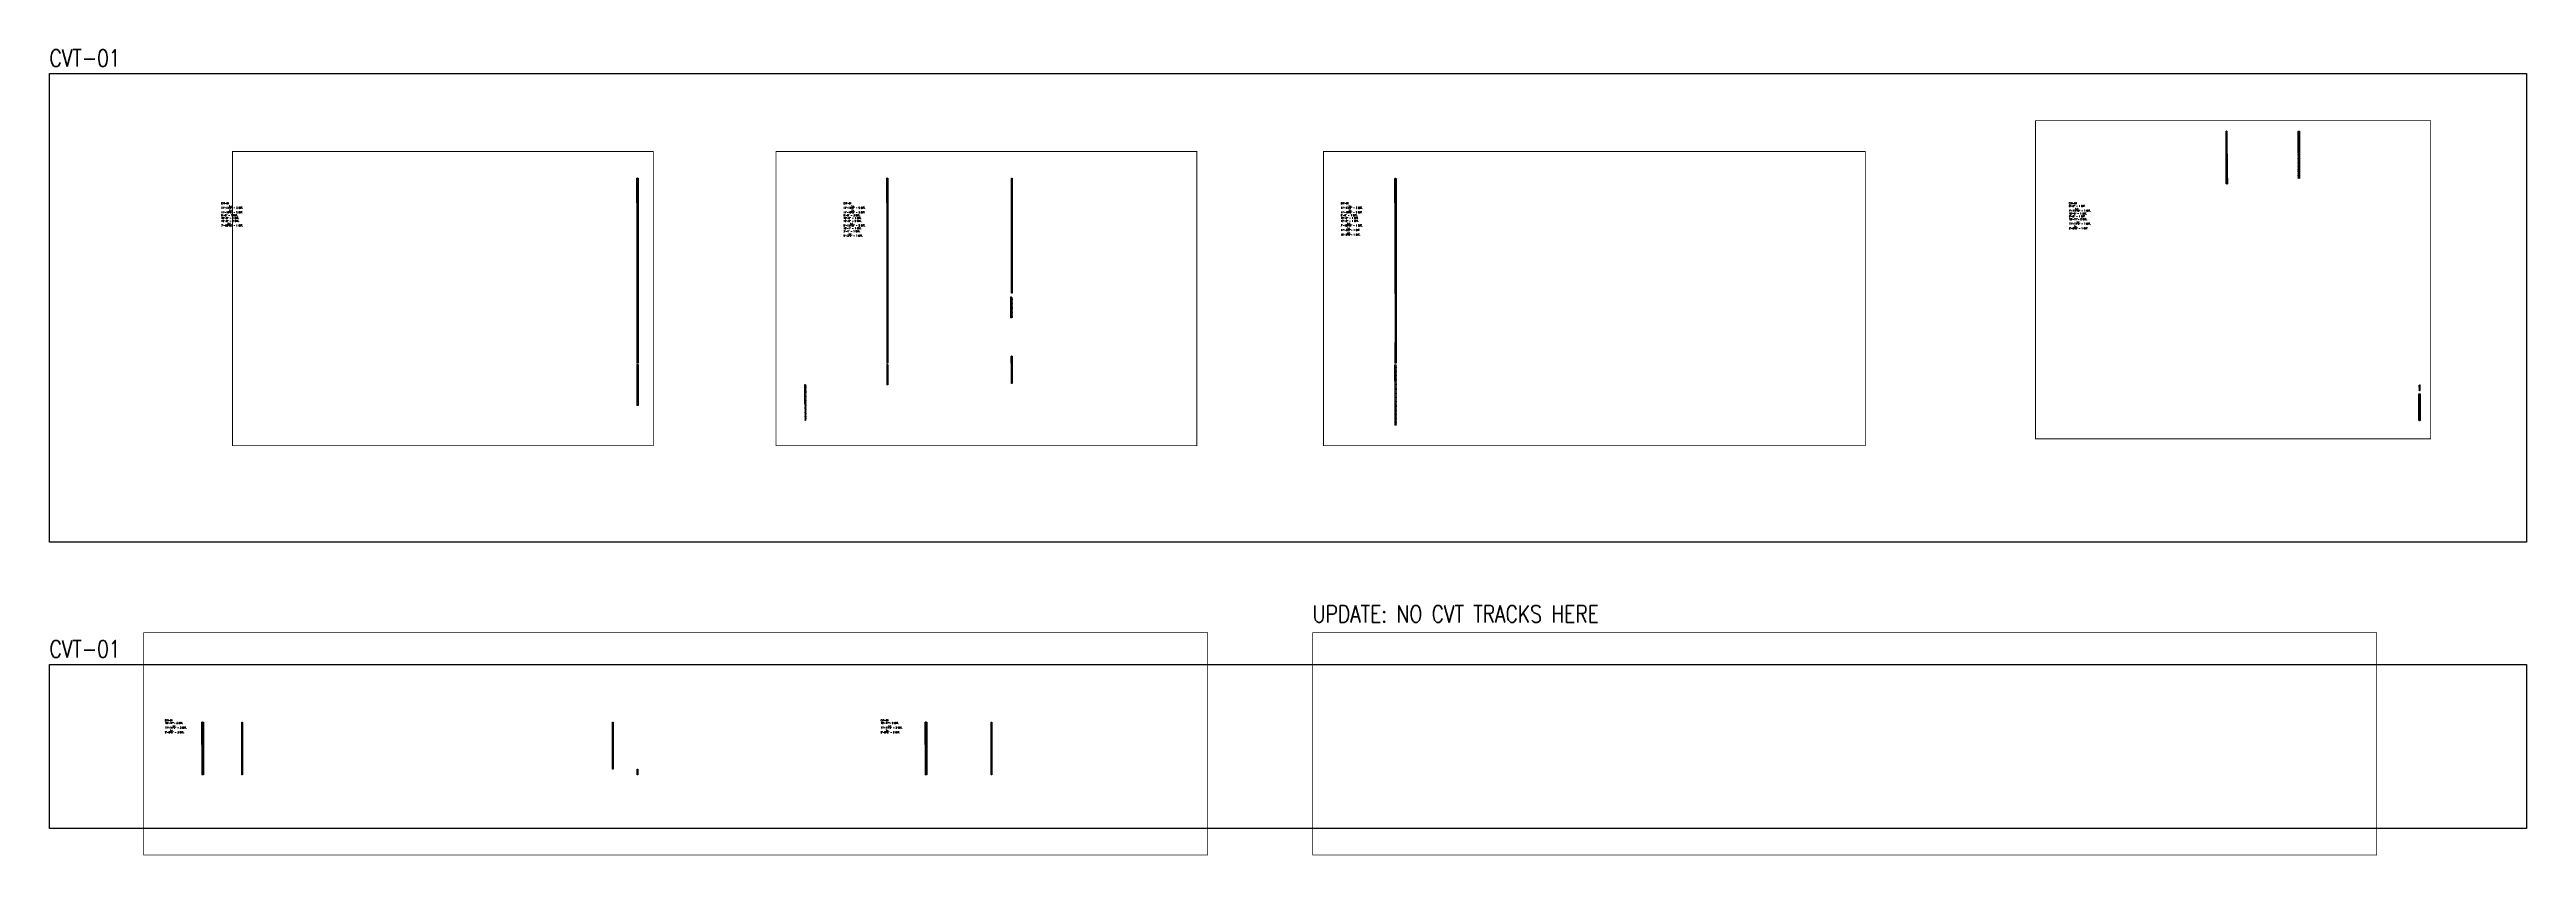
# Model space of a CAD drawing. Header units: inches. Extents: x 0 to 14480, y -2 to 4710.
import ezdxf

# ---------------------------------------------------------------- set-up
doc = ezdxf.new("R2010")
doc.units = ezdxf.units.IN
doc.header["$MEASUREMENT"] = 0
doc.linetypes.add('NBK_Hidden', pattern=[0.125, 0.083333, -0.041667])
doc.layers.add('!Extrusion', color=140, linetype='Continuous', lineweight=25)
doc.layers.add('0 @ 1', color=7, linetype='Continuous')
doc.styles.add('Romans', font='romans.shx', dxfattribs={"width": 0.8})
doc.dimstyles.new('NBK$0', dxfattribs={"dimtxt": 0.0625, "dimasz": 0.046875, "dimexe": 0, "dimexo": 0.03125, "dimgap": 0.03, "dimtad": 3, "dimdec": 4, "dimzin": 3, "dimdsep": 46, "dimlunit": 4, "dimtxsty": 'Romans', "dimblk": 'DOT', "dimblk1": 'DOT', "dimblk2": 'DOT', "dimcen": 0, "dimazin": 2, "dimtfac": 0.8, "dimtdec": 4, "dimtmove": 2, "dimatfit": 2, "dimfxl": 1, "dimtfill": 1, "dimfrac": 1, "dimtolj": 1, "dimtzin": 0, "dimarcsym": 1})

# ---------------------------------------------------------------- blocks, each defined once
blk = doc.blocks.new('_Dot')
at = {"color": 0, "linetype": 'ByBlock', "lineweight": -2}
blk.add_line((-0.5, 0), (-1, 0), dxfattribs=at)
at = {"color": 0, "linetype": 'ByBlock', "const_width": 0.5}
blk.add_lwpolyline([(-0.25, 0, 1), (0.25, 0, 1)], format="xyb", close=True, dxfattribs=at)
blk = doc.blocks.new('*D233')
at = {"layer": '0 @ 1', "color": 0, "lineweight": -2}
for p, q in [((3, 144), (0, 144)), ((0, 144), (0, 0)), ((3, 0), (0, 0))]:
    blk.add_line(p, q, dxfattribs=at)
at = {"layer": 'Defpoints', "color": 0}
for p in [(3, 144), (0, 0), (3, 0)]:
    blk.add_point(p, dxfattribs=at)
at = {"layer": '0 @ 1', "color": 0, "lineweight": -2, "xscale": 0.046875, "yscale": 0.046875, "zscale": 0.046875}
for p, rotation in [((0, 144), 90), ((0, 0), 270)]:
    blk.add_blockref('_Dot', p, dxfattribs=dict(at, rotation=rotation))
at = {"layer": '0 @ 1', "color": 0, "insert": (0, 72), "char_height": 0.0625, "attachment_point": 5, "rotation": 90, "style": 'Romans'}
for s in ['\\A1;12\'-0"', '\\A1;[3658]']:
    blk.add_mtext(s, dxfattribs=at)
blk = doc.blocks.new('*D234')
at = {"layer": '0 @ 1', "color": 0, "lineweight": -2}
for p, q in [((3, 239), (0, 239)), ((0, 239), (0, 145)), ((3, 144), (0, 144))]:
    blk.add_line(p, q, dxfattribs=at)
at = {"layer": 'Defpoints', "color": 0}
for p in [(3, 239), (0, 144), (3, 144)]:
    blk.add_point(p, dxfattribs=at)
at = {"layer": '0 @ 1', "color": 0, "lineweight": -2, "xscale": 0.046875, "yscale": 0.046875, "zscale": 0.046875}
for p, rotation in [((0, 239), 90), ((0, 144), 270)]:
    blk.add_blockref('_Dot', p, dxfattribs=dict(at, rotation=rotation))
at = {"layer": '0 @ 1', "color": 0, "insert": (0, 192), "char_height": 0.0625, "attachment_point": 5, "rotation": 90, "style": 'Romans'}
for s in ['\\A1;7\'-10{\\H0.800000x;\\S5#16;}"', '\\A1;[2396]']:
    blk.add_mtext(s, dxfattribs=at)
blk = doc.blocks.new('*D235')
at = {"layer": '0 @ 1', "color": 0, "lineweight": -2}
for p, q in [((3, 368), (0, 368)), ((0, 368), (0, 248)), ((3, 248), (0, 248))]:
    blk.add_line(p, q, dxfattribs=at)
at = {"layer": 'Defpoints', "color": 0}
for p in [(3, 368), (0, 248), (3, 248)]:
    blk.add_point(p, dxfattribs=at)
at = {"layer": '0 @ 1', "color": 0, "lineweight": -2, "xscale": 0.046875, "yscale": 0.046875, "zscale": 0.046875}
for p, rotation in [((0, 368), 90), ((0, 248), 270)]:
    blk.add_blockref('_Dot', p, dxfattribs=dict(at, rotation=rotation))
at = {"layer": '0 @ 1', "color": 0, "insert": (0, 308), "char_height": 0.0625, "attachment_point": 5, "rotation": 90, "style": 'Romans'}
for s in ['\\A1;10\'-0"', '\\A1;[3048.5]']:
    blk.add_mtext(s, dxfattribs=at)
blk = doc.blocks.new('*D236')
at = {"layer": '0 @ 1', "color": 0, "lineweight": -2}
for p, q in [((3, 752), (0, 752)), ((0, 752), (0, 656)), ((3, 656), (0, 656))]:
    blk.add_line(p, q, dxfattribs=at)
at = {"layer": 'Defpoints', "color": 0}
for p in [(3, 752), (0, 656), (3, 656)]:
    blk.add_point(p, dxfattribs=at)
at = {"layer": '0 @ 1', "color": 0, "lineweight": -2, "xscale": 0.046875, "yscale": 0.046875, "zscale": 0.046875}
for p, rotation in [((0, 752), 90), ((0, 656), 270)]:
    blk.add_blockref('_Dot', p, dxfattribs=dict(at, rotation=rotation))
at = {"layer": '0 @ 1', "color": 0, "insert": (0, 704), "char_height": 0.0625, "attachment_point": 5, "rotation": 90, "style": 'Romans'}
for s in ['\\A1;8\'-0"', '\\A1;[2439]']:
    blk.add_mtext(s, dxfattribs=at)
blk = doc.blocks.new('*D237')
at = {"layer": '0 @ 1', "color": 0, "lineweight": -2}
for p, q in [((3, 896), (0, 896)), ((0, 896), (0, 753)), ((3, 752), (0, 752))]:
    blk.add_line(p, q, dxfattribs=at)
at = {"layer": 'Defpoints', "color": 0}
for p in [(3, 896), (0, 752), (3, 752)]:
    blk.add_point(p, dxfattribs=at)
at = {"layer": '0 @ 1', "color": 0, "lineweight": -2, "xscale": 0.046875, "yscale": 0.046875, "zscale": 0.046875}
for p, rotation in [((0, 896), 90), ((0, 752), 270)]:
    blk.add_blockref('_Dot', p, dxfattribs=dict(at, rotation=rotation))
at = {"layer": '0 @ 1', "color": 0, "insert": (0, 824), "char_height": 0.0625, "attachment_point": 5, "rotation": 90, "style": 'Romans'}
for s in ['\\A1;11\'-11{\\H0.800000x;\\S1#2;}"', '\\A1;[3645]']:
    blk.add_mtext(s, dxfattribs=at)
blk = doc.blocks.new('*D238')
at = {"layer": '0 @ 1', "color": 0, "lineweight": -2}
for p, q in [((3, 1039), (0, 1039)), ((0, 1039), (0, 897)), ((3, 896), (0, 896))]:
    blk.add_line(p, q, dxfattribs=at)
at = {"layer": 'Defpoints', "color": 0}
for p in [(3, 1039), (0, 896), (3, 896)]:
    blk.add_point(p, dxfattribs=at)
at = {"layer": '0 @ 1', "color": 0, "lineweight": -2, "xscale": 0.046875, "yscale": 0.046875, "zscale": 0.046875}
for p, rotation in [((0, 1039), 90), ((0, 896), 270)]:
    blk.add_blockref('_Dot', p, dxfattribs=dict(at, rotation=rotation))
at = {"layer": '0 @ 1', "color": 0, "insert": (0, 968), "char_height": 0.0625, "attachment_point": 5, "rotation": 90, "style": 'Romans'}
for s in ['\\A1;11\'-10{\\H0.800000x;\\S3#8;}"', '\\A1;[3615.5]']:
    blk.add_mtext(s, dxfattribs=at)
blk = doc.blocks.new('*D239')
at = {"layer": '0 @ 1', "color": 0, "lineweight": -2}
for p, q in [((3, 1328), (0, 1328)), ((0, 1185), (0, 1328)), ((3, 1185), (0, 1185))]:
    blk.add_line(p, q, dxfattribs=at)
at = {"layer": 'Defpoints', "color": 0}
for p in [(0, 1328), (3, 1328), (3, 1185)]:
    blk.add_point(p, dxfattribs=at)
at = {"layer": '0 @ 1', "color": 0, "lineweight": -2, "xscale": 0.046875, "yscale": 0.046875, "zscale": 0.046875}
for p, rotation in [((0, 1328), 90), ((0, 1185), 270)]:
    blk.add_blockref('_Dot', p, dxfattribs=dict(at, rotation=rotation))
at = {"layer": '0 @ 1', "color": 0, "insert": (0, 1256), "char_height": 0.0625, "attachment_point": 5, "rotation": 90, "style": 'Romans'}
for s in ['\\A1;11\'-11{\\H0.800000x;\\S1#2;}"', '\\A1;[3645]']:
    blk.add_mtext(s, dxfattribs=at)
blk = doc.blocks.new('*D240')
at = {"layer": '0 @ 1', "color": 0, "lineweight": -2}
for p, q in [((3, 1184), (0, 1184)), ((0, 1184), (0, 1040)), ((3, 1040), (0, 1040))]:
    blk.add_line(p, q, dxfattribs=at)
at = {"layer": 'Defpoints', "color": 0}
for p in [(3, 1184), (0, 1040), (3, 1040)]:
    blk.add_point(p, dxfattribs=at)
at = {"layer": '0 @ 1', "color": 0, "lineweight": -2, "xscale": 0.046875, "yscale": 0.046875, "zscale": 0.046875}
for p, rotation in [((0, 1184), 90), ((0, 1040), 270)]:
    blk.add_blockref('_Dot', p, dxfattribs=dict(at, rotation=rotation))
at = {"layer": '0 @ 1', "color": 0, "insert": (0, 1112), "char_height": 0.0625, "attachment_point": 5, "rotation": 90, "style": 'Romans'}
for s in ['\\A1;12\'-0"', '\\A1;[3658]']:
    blk.add_mtext(s, dxfattribs=at)
blk = doc.blocks.new('*D242')
at = {"layer": '0 @ 1', "color": 0, "lineweight": -2}
for p, q in [((1203, 721), (1197, 721)), ((1197, 721), (1197, 600)), ((1203, 600), (1197, 600))]:
    blk.add_line(p, q, dxfattribs=at)
at = {"layer": 'Defpoints', "color": 0}
for p in [(1197, 600), (1203, 721), (1203, 600)]:
    blk.add_point(p, dxfattribs=at)
at = {"layer": '0 @ 1', "color": 0, "lineweight": -2, "xscale": 0.046875, "yscale": 0.046875, "zscale": 0.046875}
for p, rotation in [((1197, 721), 90), ((1197, 600), 270)]:
    blk.add_blockref('_Dot', p, dxfattribs=dict(at, rotation=rotation))
at = {"layer": '0 @ 1', "color": 0, "insert": (1197, 661), "char_height": 0.0625, "attachment_point": 5, "rotation": 90, "style": 'Romans'}
for s in ['\\A1;10\'-1"', '\\A1;[3073.5]']:
    blk.add_mtext(s, dxfattribs=at)
blk = doc.blocks.new('*D243')
at = {"layer": '0 @ 1', "color": 0, "lineweight": -2}
for p, q in [((476, 327), (473, 327)), ((473, 327), (473, 208)), ((476, 208), (473, 208))]:
    blk.add_line(p, q, dxfattribs=at)
at = {"layer": 'Defpoints', "color": 0}
for p in [(476, 327), (473, 208), (476, 208)]:
    blk.add_point(p, dxfattribs=at)
at = {"layer": '0 @ 1', "color": 0, "lineweight": -2, "xscale": 0.046875, "yscale": 0.046875, "zscale": 0.046875}
for p, rotation in [((473, 327), 90), ((473, 208), 270)]:
    blk.add_blockref('_Dot', p, dxfattribs=dict(at, rotation=rotation))
at = {"layer": '0 @ 1', "color": 0, "insert": (473, 267), "char_height": 0.0625, "attachment_point": 5, "rotation": 90, "style": 'Romans'}
for s in ['\\A1;9\'-11{\\H0.800000x;\\S1#16;}"', '\\A1;[3023.5]']:
    blk.add_mtext(s, dxfattribs=at)
blk = doc.blocks.new('*D244')
at = {"layer": '0 @ 1', "color": 0, "lineweight": -2}
for p, q in [((476, 456), (473, 456)), ((473, 456), (473, 336)), ((476, 336), (473, 336))]:
    blk.add_line(p, q, dxfattribs=at)
at = {"layer": 'Defpoints', "color": 0}
for p in [(476, 456), (473, 336), (476, 336)]:
    blk.add_point(p, dxfattribs=at)
at = {"layer": '0 @ 1', "color": 0, "lineweight": -2, "xscale": 0.046875, "yscale": 0.046875, "zscale": 0.046875}
for p, rotation in [((473, 456), 90), ((473, 336), 270)]:
    blk.add_blockref('_Dot', p, dxfattribs=dict(at, rotation=rotation))
at = {"layer": '0 @ 1', "color": 0, "insert": (473, 396), "char_height": 0.0625, "attachment_point": 5, "rotation": 90, "style": 'Romans'}
for s in ['\\A1;10\'-0"', '\\A1;[3048.5]']:
    blk.add_mtext(s, dxfattribs=at)
blk = doc.blocks.new('*D245')
at = {"layer": '0 @ 1', "color": 0, "lineweight": -2}
for p, q in [((476, 840), (473, 840)), ((473, 840), (473, 744)), ((476, 744), (473, 744))]:
    blk.add_line(p, q, dxfattribs=at)
at = {"layer": 'Defpoints', "color": 0}
for p in [(473, 744), (476, 840), (476, 744)]:
    blk.add_point(p, dxfattribs=at)
at = {"layer": '0 @ 1', "color": 0, "lineweight": -2, "xscale": 0.046875, "yscale": 0.046875, "zscale": 0.046875}
for p, rotation in [((473, 840), 90), ((473, 744), 270)]:
    blk.add_blockref('_Dot', p, dxfattribs=dict(at, rotation=rotation))
at = {"layer": '0 @ 1', "color": 0, "insert": (473, 792), "char_height": 0.0625, "attachment_point": 5, "rotation": 90, "style": 'Romans'}
for s in ['\\A1;8\'-0"', '\\A1;[2439]']:
    blk.add_mtext(s, dxfattribs=at)
blk = doc.blocks.new('*D246')
at = {"layer": '0 @ 1', "color": 0, "lineweight": -2}
for p, q in [((476, 984), (473, 984)), ((473, 984), (473, 841)), ((476, 841), (473, 841))]:
    blk.add_line(p, q, dxfattribs=at)
at = {"layer": 'Defpoints', "color": 0}
for p in [(476, 984), (473, 841), (476, 841)]:
    blk.add_point(p, dxfattribs=at)
at = {"layer": '0 @ 1', "color": 0, "lineweight": -2, "xscale": 0.046875, "yscale": 0.046875, "zscale": 0.046875}
for p, rotation in [((473, 984), 90), ((473, 841), 270)]:
    blk.add_blockref('_Dot', p, dxfattribs=dict(at, rotation=rotation))
at = {"layer": '0 @ 1', "color": 0, "insert": (473, 912), "char_height": 0.0625, "attachment_point": 5, "rotation": 90, "style": 'Romans'}
for s in ['\\A1;11\'-11{\\H0.800000x;\\S1#2;}"', '\\A1;[3645]']:
    blk.add_mtext(s, dxfattribs=at)
blk = doc.blocks.new('*D247')
at = {"layer": '0 @ 1', "color": 0, "lineweight": -2}
for p, q in [((476, 1127), (473, 1127)), ((473, 1127), (473, 985)), ((476, 985), (473, 985))]:
    blk.add_line(p, q, dxfattribs=at)
at = {"layer": 'Defpoints', "color": 0}
for p in [(476, 1127), (473, 985), (476, 985)]:
    blk.add_point(p, dxfattribs=at)
at = {"layer": '0 @ 1', "color": 0, "lineweight": -2, "xscale": 0.046875, "yscale": 0.046875, "zscale": 0.046875}
for p, rotation in [((473, 1127), 90), ((473, 985), 270)]:
    blk.add_blockref('_Dot', p, dxfattribs=dict(at, rotation=rotation))
at = {"layer": '0 @ 1', "color": 0, "insert": (473, 1056), "char_height": 0.0625, "attachment_point": 5, "rotation": 90, "style": 'Romans'}
for s in ['\\A1;11\'-10{\\H0.800000x;\\S3#8;}"', '\\A1;[3615.5]']:
    blk.add_mtext(s, dxfattribs=at)
blk = doc.blocks.new('*D248')
at = {"layer": '0 @ 1', "color": 0, "lineweight": -2}
for p, q in [((476, 1416), (473, 1416)), ((473, 1273), (473, 1416)), ((476, 1273), (473, 1273))]:
    blk.add_line(p, q, dxfattribs=at)
at = {"layer": 'Defpoints', "color": 0}
for p in [(473, 1416), (476, 1416), (476, 1273)]:
    blk.add_point(p, dxfattribs=at)
at = {"layer": '0 @ 1', "color": 0, "lineweight": -2, "xscale": 0.046875, "yscale": 0.046875, "zscale": 0.046875}
for p, rotation in [((473, 1416), 90), ((473, 1273), 270)]:
    blk.add_blockref('_Dot', p, dxfattribs=dict(at, rotation=rotation))
at = {"layer": '0 @ 1', "color": 0, "insert": (473, 1344), "char_height": 0.0625, "attachment_point": 5, "rotation": 90, "style": 'Romans'}
for s in ['\\A1;11\'-11{\\H0.800000x;\\S1#2;}"', '\\A1;[3645]']:
    blk.add_mtext(s, dxfattribs=at)
blk = doc.blocks.new('*D249')
at = {"layer": '0 @ 1', "color": 0, "lineweight": -2}
for p, q in [((476, 1272), (473, 1272)), ((473, 1272), (473, 1128)), ((476, 1128), (473, 1128))]:
    blk.add_line(p, q, dxfattribs=at)
at = {"layer": 'Defpoints', "color": 0}
for p in [(476, 1272), (473, 1128), (476, 1128)]:
    blk.add_point(p, dxfattribs=at)
at = {"layer": '0 @ 1', "color": 0, "lineweight": -2, "xscale": 0.046875, "yscale": 0.046875, "zscale": 0.046875}
for p, rotation in [((473, 1272), 90), ((473, 1128), 270)]:
    blk.add_blockref('_Dot', p, dxfattribs=dict(at, rotation=rotation))
at = {"layer": '0 @ 1', "color": 0, "insert": (473, 1200), "char_height": 0.0625, "attachment_point": 5, "rotation": 90, "style": 'Romans'}
for s in ['\\A1;12\'-0"', '\\A1;[3658]']:
    blk.add_mtext(s, dxfattribs=at)
blk = doc.blocks.new('*D250')
at = {"layer": '0 @ 1', "color": 0, "lineweight": -2}
for p, q in [((1203, 376), (1200, 376)), ((1200, 336), (1200, 376)), ((1203, 336), (1200, 336))]:
    blk.add_line(p, q, dxfattribs=at)
at = {"layer": 'Defpoints', "color": 0}
for p in [(1200, 376), (1203, 376), (1203, 336)]:
    blk.add_point(p, dxfattribs=at)
at = {"layer": '0 @ 1', "color": 0, "lineweight": -2, "xscale": 0.046875, "yscale": 0.046875, "zscale": 0.046875}
for p, rotation in [((1200, 376), 90), ((1200, 336), 270)]:
    blk.add_blockref('_Dot', p, dxfattribs=dict(at, rotation=rotation))
at = {"layer": '0 @ 1', "color": 0, "insert": (1200, 356), "char_height": 0.0625, "attachment_point": 5, "rotation": 90, "style": 'Romans'}
for s in ['\\A1;3\'-4"', '\\A1;[1016]']:
    blk.add_mtext(s, dxfattribs=at)
blk = doc.blocks.new('*D251')
at = {"layer": '0 @ 1', "color": 0, "lineweight": -2}
for p, q in [((-4, 208), (-8, 208)), ((-8, 208), (-8, 97)), ((-4, 97), (-8, 97))]:
    blk.add_line(p, q, dxfattribs=at)
at = {"layer": 'Defpoints', "color": 0}
for p in [(-4, 208), (-8, 97), (-4, 97)]:
    blk.add_point(p, dxfattribs=at)
at = {"layer": '0 @ 1', "color": 0, "lineweight": -2, "xscale": 0.046875, "yscale": 0.046875, "zscale": 0.046875}
for p, rotation in [((-8, 208), 90), ((-8, 97), 270)]:
    blk.add_blockref('_Dot', p, dxfattribs=dict(at, rotation=rotation))
at = {"layer": '0 @ 1', "color": 0, "char_height": 0.0625, "attachment_point": 5, "rotation": 90, "style": 'Romans'}
for s, insert in [('\\A1;9\'-3{\\H0.800000x;\\S1#2;}"', (-8, 152)), ('\\A1;[2833]', (-7, 152))]:
    blk.add_mtext(s, dxfattribs=dict(at, insert=insert))
blk = doc.blocks.new('*D253')
at = {"layer": '0 @ 1', "color": 0, "lineweight": -2}
for p, q in [((-4, 122), (-7, 122)), ((-7, 122), (-7, 0)), ((-4, 0), (-7, 0))]:
    blk.add_line(p, q, dxfattribs=at)
at = {"layer": 'Defpoints', "color": 0}
for p in [(-4, 122), (-7, 0), (-4, 0)]:
    blk.add_point(p, dxfattribs=at)
at = {"layer": '0 @ 1', "color": 0, "lineweight": -2, "xscale": 0.046875, "yscale": 0.046875, "zscale": 0.046875}
for p, rotation in [((-7, 122), 90), ((-7, 0), 270)]:
    blk.add_blockref('_Dot', p, dxfattribs=dict(at, rotation=rotation))
at = {"layer": '0 @ 1', "color": 0, "insert": (-7, 61), "char_height": 0.0625, "attachment_point": 5, "rotation": 90, "style": 'Romans'}
for s in ['\\A1;10\'-2{\\H0.800000x;\\S3#8;}"', '\\A1;[3109]']:
    blk.add_mtext(s, dxfattribs=at)
blk = doc.blocks.new('*D254')
at = {"layer": '0 @ 1', "color": 0, "lineweight": -2}
for p, q in [((-4, 258), (-7, 258)), ((-7, 258), (-7, 123)), ((-4, 123), (-7, 123))]:
    blk.add_line(p, q, dxfattribs=at)
at = {"layer": 'Defpoints', "color": 0}
for p in [(-4, 258), (-7, 123), (-4, 123)]:
    blk.add_point(p, dxfattribs=at)
at = {"layer": '0 @ 1', "color": 0, "lineweight": -2, "xscale": 0.046875, "yscale": 0.046875, "zscale": 0.046875}
for p, rotation in [((-7, 258), 90), ((-7, 123), 270)]:
    blk.add_blockref('_Dot', p, dxfattribs=dict(at, rotation=rotation))
at = {"layer": '0 @ 1', "color": 0, "insert": (-7, 191), "char_height": 0.0625, "attachment_point": 5, "rotation": 90, "style": 'Romans'}
for s in ['\\A1;11\'-3{\\H0.800000x;\\S1#2;}"', '\\A1;[3441.5]']:
    blk.add_mtext(s, dxfattribs=at)
blk = doc.blocks.new('*D255')
at = {"layer": '0 @ 1', "color": 0, "lineweight": -2}
for p, q in [((-4, 353), (-7, 353)), ((-7, 259), (-7, 353)), ((-4, 259), (-7, 259))]:
    blk.add_line(p, q, dxfattribs=at)
at = {"layer": 'Defpoints', "color": 0}
for p in [(-7, 353), (-4, 353), (-4, 259)]:
    blk.add_point(p, dxfattribs=at)
at = {"layer": '0 @ 1', "color": 0, "lineweight": -2, "xscale": 0.046875, "yscale": 0.046875, "zscale": 0.046875}
for p, rotation in [((-7, 353), 90), ((-7, 259), 270)]:
    blk.add_blockref('_Dot', p, dxfattribs=dict(at, rotation=rotation))
at = {"layer": '0 @ 1', "color": 0, "insert": (-7, 306), "char_height": 0.0625, "attachment_point": 5, "rotation": 90, "style": 'Romans'}
for s in ['\\A1;7\'-10{\\H0.800000x;\\S5#16;}"', '\\A1;[2396]']:
    blk.add_mtext(s, dxfattribs=at)
blk = doc.blocks.new('*D256')
at = {"layer": '0 @ 1', "color": 0, "lineweight": -2}
for p, q in [((-4, 482), (-7, 482)), ((-7, 482), (-7, 362)), ((-4, 362), (-7, 362))]:
    blk.add_line(p, q, dxfattribs=at)
at = {"layer": 'Defpoints', "color": 0}
for p in [(-4, 482), (-7, 362), (-4, 362)]:
    blk.add_point(p, dxfattribs=at)
at = {"layer": '0 @ 1', "color": 0, "lineweight": -2, "xscale": 0.046875, "yscale": 0.046875, "zscale": 0.046875}
for p, rotation in [((-7, 482), 90), ((-7, 362), 270)]:
    blk.add_blockref('_Dot', p, dxfattribs=dict(at, rotation=rotation))
at = {"layer": '0 @ 1', "color": 0, "insert": (-7, 422), "char_height": 0.0625, "attachment_point": 5, "rotation": 90, "style": 'Romans'}
for s in ['\\A1;[3048.5]', '\\A1;10\'-0"']:
    blk.add_mtext(s, dxfattribs=at)
blk = doc.blocks.new('*D257')
at = {"layer": '0 @ 1', "color": 0, "lineweight": -2}
for p, q in [((-4, 866), (-7, 866)), ((-7, 866), (-7, 770)), ((-4, 770), (-7, 770))]:
    blk.add_line(p, q, dxfattribs=at)
at = {"layer": 'Defpoints', "color": 0}
for p in [(-7, 770), (-4, 866), (-4, 770)]:
    blk.add_point(p, dxfattribs=at)
at = {"layer": '0 @ 1', "color": 0, "lineweight": -2, "xscale": 0.046875, "yscale": 0.046875, "zscale": 0.046875}
for p, rotation in [((-7, 866), 90), ((-7, 770), 270)]:
    blk.add_blockref('_Dot', p, dxfattribs=dict(at, rotation=rotation))
at = {"layer": '0 @ 1', "color": 0, "insert": (-7, 818), "char_height": 0.0625, "attachment_point": 5, "rotation": 90, "style": 'Romans'}
for s in ['\\A1;8\'-0"', '\\A1;[2439]']:
    blk.add_mtext(s, dxfattribs=at)
blk = doc.blocks.new('*D258')
at = {"layer": '0 @ 1', "color": 0, "lineweight": -2}
for p, q in [((-4, 1010), (-7, 1010)), ((-7, 1010), (-7, 867)), ((-4, 867), (-7, 867))]:
    blk.add_line(p, q, dxfattribs=at)
at = {"layer": 'Defpoints', "color": 0}
for p in [(-4, 1010), (-7, 867), (-4, 867)]:
    blk.add_point(p, dxfattribs=at)
at = {"layer": '0 @ 1', "color": 0, "lineweight": -2, "xscale": 0.046875, "yscale": 0.046875, "zscale": 0.046875}
for p, rotation in [((-7, 1010), 90), ((-7, 867), 270)]:
    blk.add_blockref('_Dot', p, dxfattribs=dict(at, rotation=rotation))
at = {"layer": '0 @ 1', "color": 0, "insert": (-7, 939), "char_height": 0.0625, "attachment_point": 5, "rotation": 90, "style": 'Romans'}
for s in ['\\A1;11\'-11{\\H0.800000x;\\S1#2;}"', '\\A1;[3645]']:
    blk.add_mtext(s, dxfattribs=at)
blk = doc.blocks.new('*D259')
at = {"layer": '0 @ 1', "color": 0, "lineweight": -2}
for p, q in [((-4, 1153), (-7, 1153)), ((-7, 1153), (-7, 1011)), ((-4, 1011), (-7, 1011))]:
    blk.add_line(p, q, dxfattribs=at)
at = {"layer": 'Defpoints', "color": 0}
for p in [(-4, 1153), (-7, 1011), (-4, 1011)]:
    blk.add_point(p, dxfattribs=at)
at = {"layer": '0 @ 1', "color": 0, "lineweight": -2, "xscale": 0.046875, "yscale": 0.046875, "zscale": 0.046875}
for p, rotation in [((-7, 1153), 90), ((-7, 1011), 270)]:
    blk.add_blockref('_Dot', p, dxfattribs=dict(at, rotation=rotation))
at = {"layer": '0 @ 1', "color": 0, "insert": (-7, 1082), "char_height": 0.0625, "attachment_point": 5, "rotation": 90, "style": 'Romans'}
for s in ['\\A1;11\'-10{\\H0.800000x;\\S3#8;}"', '\\A1;[3615.5]']:
    blk.add_mtext(s, dxfattribs=at)
blk = doc.blocks.new('*D260')
at = {"layer": '0 @ 1', "color": 0, "lineweight": -2}
for p, q in [((-4, 1442), (-7, 1442)), ((-7, 1299), (-7, 1442)), ((-4, 1299), (-7, 1299))]:
    blk.add_line(p, q, dxfattribs=at)
at = {"layer": 'Defpoints', "color": 0}
for p in [(-7, 1442), (-4, 1442), (-4, 1299)]:
    blk.add_point(p, dxfattribs=at)
at = {"layer": '0 @ 1', "color": 0, "lineweight": -2, "xscale": 0.046875, "yscale": 0.046875, "zscale": 0.046875}
for p, rotation in [((-7, 1442), 90), ((-7, 1299), 270)]:
    blk.add_blockref('_Dot', p, dxfattribs=dict(at, rotation=rotation))
at = {"layer": '0 @ 1', "color": 0, "insert": (-7, 1371), "char_height": 0.0625, "attachment_point": 5, "rotation": 90, "style": 'Romans'}
for s in ['\\A1;11\'-11{\\H0.800000x;\\S1#2;}"', '\\A1;[3645]']:
    blk.add_mtext(s, dxfattribs=at)
blk = doc.blocks.new('*D261')
at = {"layer": '0 @ 1', "color": 0, "lineweight": -2}
for p, q in [((-4, 1298), (-7, 1298)), ((-7, 1298), (-7, 1154)), ((-4, 1154), (-7, 1154))]:
    blk.add_line(p, q, dxfattribs=at)
at = {"layer": 'Defpoints', "color": 0}
for p in [(-4, 1298), (-7, 1154), (-4, 1154)]:
    blk.add_point(p, dxfattribs=at)
at = {"layer": '0 @ 1', "color": 0, "lineweight": -2, "xscale": 0.046875, "yscale": 0.046875, "zscale": 0.046875}
for p, rotation in [((-7, 1298), 90), ((-7, 1154), 270)]:
    blk.add_blockref('_Dot', p, dxfattribs=dict(at, rotation=rotation))
at = {"layer": '0 @ 1', "color": 0, "insert": (-7, 1226), "char_height": 0.0625, "attachment_point": 5, "rotation": 90, "style": 'Romans'}
for s in ['\\A1;12\'-0"', '\\A1;[3658]']:
    blk.add_mtext(s, dxfattribs=at)
blk = doc.blocks.new('*D263')
at = {"layer": '0 @ 1', "color": 0, "lineweight": -2}
for p, q in [((-1123, 1416), (-1118, 1416)), ((-1123, 1384), (-1118, 1384)), ((-1118, 1416), (-1118, 1384))]:
    blk.add_line(p, q, dxfattribs=at)
at = {"layer": 'Defpoints', "color": 0}
for p in [(-1123, 1416), (-1123, 1384), (-1118, 1384)]:
    blk.add_point(p, dxfattribs=at)
at = {"layer": '0 @ 1', "color": 0, "lineweight": -2, "xscale": 0.046875, "yscale": 0.046875, "zscale": 0.046875}
for p, rotation in [((-1118, 1416), 90), ((-1118, 1384), 270)]:
    blk.add_blockref('_Dot', p, dxfattribs=dict(at, rotation=rotation))
at = {"layer": '0 @ 1', "color": 0, "insert": (-1118, 1400), "char_height": 0.0625, "attachment_point": 5, "rotation": 90, "style": 'Romans'}
for s in ['\\A1;2\'-8{\\H0.800000x;\\S3#8;}"', '\\A1;[823]']:
    blk.add_mtext(s, dxfattribs=at)
blk = doc.blocks.new('*D264')
at = {"layer": '0 @ 1', "color": 0, "lineweight": -2}
for p, q in [((-1123, 1560), (-1118, 1560)), ((-1118, 1417), (-1118, 1560)), ((-1123, 1416), (-1118, 1416))]:
    blk.add_line(p, q, dxfattribs=at)
at = {"layer": 'Defpoints', "color": 0}
for p in [(-1123, 1560), (-1118, 1560), (-1123, 1416)]:
    blk.add_point(p, dxfattribs=at)
at = {"layer": '0 @ 1', "color": 0, "lineweight": -2, "xscale": 0.046875, "yscale": 0.046875, "zscale": 0.046875}
for p, rotation in [((-1118, 1560), 90), ((-1118, 1416), 270)]:
    blk.add_blockref('_Dot', p, dxfattribs=dict(at, rotation=rotation))
at = {"layer": '0 @ 1', "color": 0, "insert": (-1118, 1488), "char_height": 0.0625, "attachment_point": 5, "rotation": 90, "style": 'Romans'}
for s in ['\\A1;11\'-11{\\H0.800000x;\\S1#2;}"', '\\A1;[3645]']:
    blk.add_mtext(s, dxfattribs=at)
blk = doc.blocks.new('*D265')
at = {"layer": '0 @ 1', "color": 0, "lineweight": -2}
for p, q in [((-702, 1560), (-697, 1560)), ((-697, 1560), (-697, 1416)), ((-702, 1416), (-697, 1416))]:
    blk.add_line(p, q, dxfattribs=at)
at = {"layer": 'Defpoints', "color": 0}
for p in [(-702, 1560), (-702, 1416), (-697, 1416)]:
    blk.add_point(p, dxfattribs=at)
at = {"layer": '0 @ 1', "color": 0, "lineweight": -2, "xscale": 0.046875, "yscale": 0.046875, "zscale": 0.046875}
for p, rotation in [((-697, 1560), 90), ((-697, 1416), 270)]:
    blk.add_blockref('_Dot', p, dxfattribs=dict(at, rotation=rotation))
at = {"layer": '0 @ 1', "color": 0, "insert": (-697, 1488), "char_height": 0.0625, "attachment_point": 5, "rotation": 90, "style": 'Romans'}
for s in ['\\A1;12\'-0"', '\\A1;[3658]']:
    blk.add_mtext(s, dxfattribs=at)
blk = doc.blocks.new('*D266')
at = {"layer": '0 @ 1', "color": 0, "lineweight": -2}
for p, q in [((-702, 1691), (-697, 1691)), ((-697, 1691), (-697, 1561)), ((-702, 1560), (-697, 1560))]:
    blk.add_line(p, q, dxfattribs=at)
at = {"layer": 'Defpoints', "color": 0}
for p in [(-702, 1691), (-702, 1560), (-697, 1560)]:
    blk.add_point(p, dxfattribs=at)
at = {"layer": '0 @ 1', "color": 0, "lineweight": -2, "xscale": 0.046875, "yscale": 0.046875, "zscale": 0.046875}
for p, rotation in [((-697, 1691), 90), ((-697, 1560), 270)]:
    blk.add_blockref('_Dot', p, dxfattribs=dict(at, rotation=rotation))
at = {"layer": '0 @ 1', "color": 0, "insert": (-697, 1626), "char_height": 0.0625, "attachment_point": 5, "rotation": 90, "style": 'Romans'}
for s in ['\\A1;10\'-11"', '\\A1;[3327.5]']:
    blk.add_mtext(s, dxfattribs=at)
blk = doc.blocks.new('*D267')
at = {"layer": '0 @ 1', "color": 0, "lineweight": -2}
for p, q in [((4, 96), (7, 96)), ((4, 0), (7, 0)), ((7, 96), (7, 0))]:
    blk.add_line(p, q, dxfattribs=at)
at = {"layer": 'Defpoints', "color": 0}
for p in [(4, 96), (4, 0), (7, 0)]:
    blk.add_point(p, dxfattribs=at)
at = {"layer": '0 @ 1', "color": 0, "lineweight": -2, "xscale": 0.046875, "yscale": 0.046875, "zscale": 0.046875}
for p, rotation in [((7, 96), 90), ((7, 0), 270)]:
    blk.add_blockref('_Dot', p, dxfattribs=dict(at, rotation=rotation))
at = {"layer": '0 @ 1', "color": 0, "insert": (7, 48), "char_height": 0.0625, "attachment_point": 5, "rotation": 90, "style": 'Romans'}
for s in ['\\A1;8\'-0"', '\\A1;[2438.5]']:
    blk.add_mtext(s, dxfattribs=at)
blk = doc.blocks.new('*D268')
at = {"layer": '0 @ 1', "color": 0, "lineweight": -2}
for p, q in [((4, 156), (7, 156)), ((7, 156), (7, 97)), ((4, 96), (7, 96))]:
    blk.add_line(p, q, dxfattribs=at)
at = {"layer": 'Defpoints', "color": 0}
for p in [(4, 156), (4, 96), (7, 96)]:
    blk.add_point(p, dxfattribs=at)
at = {"layer": '0 @ 1', "color": 0, "lineweight": -2, "xscale": 0.046875, "yscale": 0.046875, "zscale": 0.046875}
for p, rotation in [((7, 156), 90), ((7, 96), 270)]:
    blk.add_blockref('_Dot', p, dxfattribs=dict(at, rotation=rotation))
at = {"layer": '0 @ 1', "color": 0, "char_height": 0.0625, "attachment_point": 5, "rotation": 90, "style": 'Romans'}
for s, insert in [('\\A1;4\'-11{\\H0.800000x;\\S5#16;}"', (6, 126)), ('\\A1;[1507]', (7, 126))]:
    blk.add_mtext(s, dxfattribs=dict(at, insert=insert))
blk = doc.blocks.new('*D269')
at = {"layer": '0 @ 1', "color": 0, "lineweight": -2}
for p, q in [((4, 208), (7, 208)), ((4, 176), (7, 176)), ((7, 176), (7, 208))]:
    blk.add_line(p, q, dxfattribs=at)
at = {"layer": 'Defpoints', "color": 0}
for p in [(4, 208), (4, 176), (7, 208)]:
    blk.add_point(p, dxfattribs=at)
at = {"layer": '0 @ 1', "color": 0, "lineweight": -2, "xscale": 0.046875, "yscale": 0.046875, "zscale": 0.046875}
for p, rotation in [((7, 208), 90), ((7, 176), 270)]:
    blk.add_blockref('_Dot', p, dxfattribs=dict(at, rotation=rotation))
at = {"layer": '0 @ 1', "color": 0, "insert": (7, 192), "char_height": 0.0625, "attachment_point": 5, "rotation": 90, "style": 'Romans'}
for s in ['\\A1;2\'-8"', '\\A1;[812.5]']:
    blk.add_mtext(s, dxfattribs=at)
blk = doc.blocks.new('*D271')
at = {"layer": '0 @ 1', "color": 0, "lineweight": -2}
for p, q in [((-2545, 32), (-2550, 32)), ((-2550, 32), (-2550, 0)), ((-2545, 0), (-2550, 0))]:
    blk.add_line(p, q, dxfattribs=at)
at = {"layer": 'Defpoints', "color": 0}
for p in [(-2545, 32), (-2550, 0), (-2545, 0)]:
    blk.add_point(p, dxfattribs=at)
at = {"layer": '0 @ 1', "color": 0, "lineweight": -2, "xscale": 0.046875, "yscale": 0.046875, "zscale": 0.046875}
for p, rotation in [((-2550, 32), 90), ((-2550, 0), 270)]:
    blk.add_blockref('_Dot', p, dxfattribs=dict(at, rotation=rotation))
at = {"layer": '0 @ 1', "color": 0, "insert": (-2550, 16), "char_height": 0.0625, "attachment_point": 5, "rotation": 90, "style": 'Romans'}
for s in ['\\A1;2\'-8{\\H0.800000x;\\S3#8;}"', '\\A1;[823]']:
    blk.add_mtext(s, dxfattribs=at)
blk = doc.blocks.new('*D272')
at = {"layer": '0 @ 1', "color": 0, "lineweight": -2}
for p, q in [((-2545, 176), (-2550, 176)), ((-2550, 176), (-2550, 33)), ((-2545, 33), (-2550, 33))]:
    blk.add_line(p, q, dxfattribs=at)
at = {"layer": 'Defpoints', "color": 0}
for p in [(-2545, 176), (-2550, 33), (-2545, 33)]:
    blk.add_point(p, dxfattribs=at)
at = {"layer": '0 @ 1', "color": 0, "lineweight": -2, "xscale": 0.046875, "yscale": 0.046875, "zscale": 0.046875}
for p, rotation in [((-2550, 176), 90), ((-2550, 33), 270)]:
    blk.add_blockref('_Dot', p, dxfattribs=dict(at, rotation=rotation))
at = {"layer": '0 @ 1', "color": 0, "insert": (-2550, 105), "char_height": 0.0625, "attachment_point": 5, "rotation": 90, "style": 'Romans'}
for s in ['\\A1;11\'-11{\\H0.800000x;\\S1#2;}"', '\\A1;[3645]']:
    blk.add_mtext(s, dxfattribs=at)
blk = doc.blocks.new('*D273')
at = {"layer": '0 @ 1', "color": 0, "lineweight": -2}
for p, q in [((-2545, 308), (-2550, 308)), ((-2550, 177), (-2550, 308)), ((-2545, 177), (-2550, 177))]:
    blk.add_line(p, q, dxfattribs=at)
at = {"layer": 'Defpoints', "color": 0}
for p in [(-2550, 308), (-2545, 308), (-2545, 177)]:
    blk.add_point(p, dxfattribs=at)
at = {"layer": '0 @ 1', "color": 0, "lineweight": -2, "xscale": 0.046875, "yscale": 0.046875, "zscale": 0.046875}
for p, rotation in [((-2550, 308), 90), ((-2550, 177), 270)]:
    blk.add_blockref('_Dot', p, dxfattribs=dict(at, rotation=rotation))
at = {"layer": '0 @ 1', "color": 0, "insert": (-2550, 242), "char_height": 0.0625, "attachment_point": 5, "rotation": 90, "style": 'Romans'}
for s in ['\\A1;10\'-11"', '\\A1;[3327.5]']:
    blk.add_mtext(s, dxfattribs=at)
blk = doc.blocks.new('*D275')
at = {"layer": '0 @ 1', "color": 0, "lineweight": -2}
for p, q in [((-4, 32), (-10, 32)), ((-10, 32), (-10, 0)), ((-4, 0), (-10, 0))]:
    blk.add_line(p, q, dxfattribs=at)
at = {"layer": 'Defpoints', "color": 0}
for p in [(-10, 0), (-4, 32), (-4, 0)]:
    blk.add_point(p, dxfattribs=at)
at = {"layer": '0 @ 1', "color": 0, "lineweight": -2, "xscale": 0.046875, "yscale": 0.046875, "zscale": 0.046875}
for p, rotation in [((-10, 32), 90), ((-10, 0), 270)]:
    blk.add_blockref('_Dot', p, dxfattribs=dict(at, rotation=rotation))
at = {"layer": '0 @ 1', "color": 0, "insert": (-10, 16), "char_height": 0.0625, "attachment_point": 5, "rotation": 90, "style": 'Romans'}
for s in ['\\A1;2\'-8{\\H0.800000x;\\S3#8;}"', '\\A1;[823]']:
    blk.add_mtext(s, dxfattribs=at)
blk = doc.blocks.new('*D276')
at = {"layer": '0 @ 1', "color": 0, "lineweight": -2}
for p, q in [((-4, 176), (-10, 176)), ((-10, 176), (-10, 33)), ((-4, 33), (-10, 33))]:
    blk.add_line(p, q, dxfattribs=at)
at = {"layer": 'Defpoints', "color": 0}
for p in [(-4, 176), (-10, 33), (-4, 33)]:
    blk.add_point(p, dxfattribs=at)
at = {"layer": '0 @ 1', "color": 0, "lineweight": -2, "xscale": 0.046875, "yscale": 0.046875, "zscale": 0.046875}
for p, rotation in [((-10, 176), 90), ((-10, 33), 270)]:
    blk.add_blockref('_Dot', p, dxfattribs=dict(at, rotation=rotation))
at = {"layer": '0 @ 1', "color": 0, "insert": (-10, 105), "char_height": 0.0625, "attachment_point": 5, "rotation": 90, "style": 'Romans'}
for s in ['\\A1;11\'-11{\\H0.800000x;\\S1#2;}"', '\\A1;[3645]']:
    blk.add_mtext(s, dxfattribs=at)
blk = doc.blocks.new('*D277')
at = {"layer": '0 @ 1', "color": 0, "lineweight": -2}
for p, q in [((-4, 308), (-10, 308)), ((-10, 177), (-10, 308)), ((-4, 177), (-10, 177))]:
    blk.add_line(p, q, dxfattribs=at)
at = {"layer": 'Defpoints', "color": 0}
for p in [(-10, 308), (-4, 308), (-4, 177)]:
    blk.add_point(p, dxfattribs=at)
at = {"layer": '0 @ 1', "color": 0, "lineweight": -2, "xscale": 0.046875, "yscale": 0.046875, "zscale": 0.046875}
for p, rotation in [((-10, 308), 90), ((-10, 177), 270)]:
    blk.add_blockref('_Dot', p, dxfattribs=dict(at, rotation=rotation))
at = {"layer": '0 @ 1', "color": 0, "insert": (-10, 242), "char_height": 0.0625, "attachment_point": 5, "rotation": 90, "style": 'Romans'}
for s in ['\\A1;10\'-11"', '\\A1;[3327.5]']:
    blk.add_mtext(s, dxfattribs=at)
blk = doc.blocks.new('TOP1')
at = {"layer": '!Extrusion', "color": 5}
for points in [[(7.18317, 1184.51021), (3.21722, 1184.51021), (3.21722, 1328.01021), (3.84714, 1328.01021, 1), (4.12273, 1328.01021), (7.18317, 1328.01021)], [(7.18317, 752.4733), (3.21722, 752.4733), (3.21722, 895.97724), (3.84714, 895.97724, 1), (4.12273, 895.97724), (7.18317, 895.97724)], [(7.18317, 368.4733), (3.21722, 368.4733), (3.21722, 511.97724), (3.84714, 511.97724, 1), (4.12273, 511.97724), (7.18317, 511.97724)]]:
    blk.add_lwpolyline(points, format="xyb", close=True, dxfattribs=at)
at = {"layer": '!Extrusion', "color": 30}
for points in [[(7.18317, 1039.95312), (3.21722, 1039.95312), (3.21722, 1183.9733), (3.84714, 1183.9733, 1), (4.12273, 1183.9733), (7.18317, 1183.9733)], [(7.18317, -0.04688), (3.21722, -0.04688), (3.21722, 143.9733), (3.84714, 143.9733, 1), (4.12273, 143.9733), (7.18317, 143.9733)]]:
    blk.add_lwpolyline(points, format="xyb", close=True, dxfattribs=at)
at = {"layer": '!Extrusion', "color": 140}
for points in [[(7.18317, 896.47724), (3.21722, 896.47724), (3.21722, 1038.82812), (3.84714, 1038.82812, 1), (4.12273, 1038.82812), (7.18317, 1038.82812)], [(7.18317, 512.47724), (3.21722, 512.47724), (3.21722, 654.82812), (3.84714, 654.82812, 1), (4.12273, 654.82812), (7.18317, 654.82812)]]:
    blk.add_lwpolyline(points, format="xyb", close=True, dxfattribs=at)
at = {"layer": '!Extrusion', "color": 4}
blk.add_lwpolyline([(7.18317, 655.95312), (3.21722, 655.95312), (3.21722, 751.9733), (3.84714, 751.9733, 1), (4.12273, 751.9733), (7.18317, 751.9733)], format="xyb", close=True, dxfattribs=at)
at = {"layer": '!Extrusion', "color": 2}
blk.add_lwpolyline([(7.18317, 247.95312), (3.21722, 247.95312), (3.21722, 367.9733), (3.84714, 367.9733, 1), (4.12273, 367.9733), (7.18317, 367.9733)], format="xyb", close=True, dxfattribs=at)
at = {"color": 84}
blk.add_lwpolyline([(7.18317, 144.47331), (3.21722, 144.47331), (3.21722, 238.80253), (3.84714, 238.80253, 1), (4.12273, 238.80253), (7.18317, 238.80253)], format="xyb", close=True, dxfattribs=at)
at = {"layer": '0 @ 1', "color": 7}
for base, p1, p2, picture, middle in [((0, 1328.01021), (3.21722, 1184.51021), (3.21722, 1328.01021), '*D239', (-0.08, 1256.26021)), ((0, 1039.95312), (3.21722, 1183.9733), (3.21722, 1039.95312), '*D240', (-0.0672, 1111.96321)), ((0, 896.47724), (3.21722, 1038.82812), (3.21722, 896.47724), '*D238', (-0.08, 967.65268)), ((0, 752.4733), (3.21722, 895.97724), (3.21722, 752.4733), '*D237', (-0.08, 824.22527))]:
    dim = blk.add_linear_dim(base=base, p1=p1, p2=p2, angle=90, dimstyle='NBK$0', override={"dimscale": 1, "dimpost": '\\X', "dimtfill": 0, "dimarcsym": 0}, dxfattribs=at)
    dim.commit()
    dim.dimension.update_dxf_attribs({"geometry": picture, "text_midpoint": middle})
at = {"layer": '0 @ 1', "color": 254}
for base, p1, p2, picture, middle in [((0, 655.95312), (3.21722, 751.9733), (3.21722, 655.95312), '*D236', (-0.0672, 703.96321)), ((0, 247.95312), (3.21722, 367.9733), (3.21722, 247.95312), '*D235', (-0.0672, 307.96321)), ((0, 144.47331), (3.21722, 238.80253), (3.21722, 144.47331), '*D234', (-0.08, 191.63792)), ((0, -0.04688), (3.21722, 143.9733), (3.21722, -0.04688), '*D233', (-0.0672, 71.96321))]:
    dim = blk.add_linear_dim(base=base, p1=p1, p2=p2, angle=90, dimstyle='NBK$0', override={"dimscale": 1, "dimpost": '\\X', "dimtfill": 0, "dimarcsym": 0}, dxfattribs=at)
    dim.commit()
    dim.dimension.update_dxf_attribs({"geometry": picture, "text_midpoint": middle})
blk = doc.blocks.new('TOP2')
at = {"layer": '!Extrusion', "color": 5}
for points in [[(480.1177, 1272.56152), (476.15175, 1272.56152), (476.15175, 1416.06152), (476.78167, 1416.06152, 1), (477.05726, 1416.06152), (480.1177, 1416.06152)], [(1206.88986, 1272.56152), (1202.92391, 1272.56152), (1202.92391, 1416.06152), (1203.55383, 1416.06152, 1), (1203.82942, 1416.06152), (1206.88986, 1416.06152)], [(480.1177, 840.52461), (476.15175, 840.52461), (476.15175, 984.02854), (476.78167, 984.02854, 1), (477.05726, 984.02854), (480.1177, 984.02854)], [(1206.88986, 840.52461), (1202.92391, 840.52461), (1202.92391, 984.02854), (1203.55383, 984.02854, 1), (1203.82942, 984.02854), (1206.88986, 984.02854)], [(480.1177, 456.52461), (476.15175, 456.52461), (476.15175, 600.02854), (476.78167, 600.02854, 1), (477.05726, 600.02854), (480.1177, 600.02854)]]:
    blk.add_lwpolyline(points, format="xyb", close=True, dxfattribs=at)
at = {"layer": '!Extrusion', "color": 30}
for points in [[(480.1177, 1128.00443), (476.15175, 1128.00443), (476.15175, 1272.02461), (476.78167, 1272.02461, 1), (477.05726, 1272.02461), (480.1177, 1272.02461)], [(1206.88986, 1128.00443), (1202.92391, 1128.00443), (1202.92391, 1272.02461), (1203.55383, 1272.02461, 1), (1203.82942, 1272.02461), (1206.88986, 1272.02461)]]:
    blk.add_lwpolyline(points, format="xyb", close=True, dxfattribs=at)
at = {"layer": '!Extrusion', "color": 140}
for points in [[(480.1177, 984.52854), (476.15175, 984.52854), (476.15175, 1126.87943), (476.78167, 1126.87943, 1), (477.05726, 1126.87943), (480.1177, 1126.87943)], [(1206.88986, 984.52854), (1202.92391, 984.52854), (1202.92391, 1126.87943), (1203.55383, 1126.87943, 1), (1203.82942, 1126.87943), (1206.88986, 1126.87943)], [(480.1177, 600.52854), (476.15175, 600.52854), (476.15175, 742.87943), (476.78167, 742.87943, 1), (477.05726, 742.87943), (480.1177, 742.87943)]]:
    blk.add_lwpolyline(points, format="xyb", close=True, dxfattribs=at)
at = {"layer": '!Extrusion', "color": 4}
for points in [[(480.1177, 744.00443), (476.15175, 744.00443), (476.15175, 840.02461), (476.78167, 840.02461, 1), (477.05726, 840.02461), (480.1177, 840.02461)], [(1206.88986, 744.00443), (1202.92391, 744.00443), (1202.92391, 840.02461), (1203.55383, 840.02461, 1), (1203.82942, 840.02461), (1206.88986, 840.02461)]]:
    blk.add_lwpolyline(points, format="xyb", close=True, dxfattribs=at)
at = {"layer": '!Extrusion', "color": 116, "linetype": 'NBK_Hidden'}
blk.add_lwpolyline([(1202.92391, 600.41729), (1202.92391, 721.41729), (1206.88986, 721.41729), (1206.88986, 600.41729)], close=True, dxfattribs=at)
at = {"layer": '!Extrusion', "color": 2}
blk.add_lwpolyline([(480.1177, 336.00443), (476.15175, 336.00443), (476.15175, 456.02461), (476.78167, 456.02461, 1), (477.05726, 456.02461), (480.1177, 456.02461)], format="xyb", close=True, dxfattribs=at)
at = {"layer": '!Extrusion', "color": 44}
blk.add_lwpolyline([(1202.92391, 336.00443), (1202.92391, 375.99557), (1206.88986, 375.99557), (1206.88986, 336.00443)], close=True, dxfattribs=at)
at = {"layer": '!Extrusion', "color": 182, "linetype": 'NBK_Hidden'}
blk.add_lwpolyline([(-3.96595, 208.05364), (0, 208.05364), (0, 96.52461), (-3.96595, 96.52461)], close=True, dxfattribs=at)
at = {"layer": '!Extrusion', "color": 4, "linetype": 'NBK_Hidden'}
blk.add_lwpolyline([(-3.96595, 96.02461), (0, 96.02461), (0, 0), (-3.96595, 0)], close=True, dxfattribs=at)
at = {"color": 84}
for points in [[(480.1177, 207.81742), (476.15175, 207.81742), (476.15175, 326.85384), (476.78167, 326.85384, 1), (477.05726, 326.85384), (480.1177, 326.85384)], [(1206.88986, 216.0625), (1202.92391, 216.0625), (1202.92391, 335.09892), (1203.55383, 335.09892, 1), (1203.82942, 335.09892), (1206.88986, 335.09892)]]:
    blk.add_lwpolyline(points, format="xyb", close=True, dxfattribs=at)
at = {"layer": '0 @ 1', "color": 7}
for base, p1, p2, picture, middle in [((472.93453, 1416.06152), (476.15175, 1272.56152), (476.15175, 1416.06152), '*D248', (472.85453, 1344.31152)), ((472.93453, 1128.00443), (476.15175, 1272.02461), (476.15175, 1128.00443), '*D249', (472.86733, 1200.01452)), ((472.93453, 984.52854), (476.15175, 1126.87943), (476.15175, 984.52854), '*D247', (472.85453, 1055.70399)), ((472.93453, 840.52461), (476.15175, 984.02854), (476.15175, 840.52461), '*D246', (472.85453, 912.27657)), ((1199.62751, 375.99557), (1202.92391, 336.00443), (1202.92391, 375.99557), '*D250', (1199.56031, 356))]:
    dim = blk.add_linear_dim(base=base, p1=p1, p2=p2, angle=90, dimstyle='NBK$0', override={"dimscale": 1, "dimpost": '\\X', "dimtfill": 0, "dimarcsym": 0}, dxfattribs=at)
    dim.commit()
    dim.dimension.update_dxf_attribs({"geometry": picture, "text_midpoint": middle})
at = {"layer": '0 @ 1', "color": 254}
for base, p1, p2, override, picture, middle in [((472.93453, 744.00443), (476.15175, 840.02461), (476.15175, 744.00443), {"dimscale": 1, "dimpost": '\\X', "dimtfill": 0, "dimarcsym": 0}, '*D245', (472.86733, 792.01452)), ((1196.97452, 600.41729), (1202.92391, 721.41729), (1202.92391, 600.41729), {"dimscale": 1, "dimpost": '\\X', "dimtfill": 0, "dimarcsym": 0}, '*D242', (1196.90732, 660.91729)), ((472.93453, 336.00443), (476.15175, 456.02461), (476.15175, 336.00443), {"dimscale": 1, "dimpost": '\\X', "dimtfill": 0, "dimarcsym": 0}, '*D244', (472.86733, 396.01452)), ((472.93453, 207.81742), (476.15175, 326.85384), (476.15175, 207.81742), {"dimscale": 1, "dimpost": '\\X', "dimtxsty": 'Romans', "dimtfill": 0, "dimtfillclr": 0, "dimarcsym": 0}, '*D243', (472.85453, 267.33563)), ((-7.56726, 96.52461), (-3.96595, 208.05364), (-3.96595, 96.52461), {"dimscale": 1, "dimpost": '\\X', "dimtfill": 0, "dimarcsym": 0}, '*D251', (-7.64726, 152.28912))]:
    dim = blk.add_linear_dim(base=base, p1=p1, p2=p2, angle=90, dimstyle='NBK$0', override=override, dxfattribs=at)
    dim.commit()
    dim.dimension.update_dxf_attribs({"geometry": picture, "text_midpoint": middle})
blk = doc.blocks.new('TOP3')
at = {"layer": '!Extrusion', "color": 5}
for points in [[(0, 1298.93209), (-3.96595, 1298.93209), (-3.96595, 1442.43209), (-3.33603, 1442.43209, 1), (-3.06044, 1442.43209), (0, 1442.43209)], [(0, 866.89518), (-3.96595, 866.89518), (-3.96595, 1010.39911), (-3.33603, 1010.39911, 1), (-3.06044, 1010.39911), (0, 1010.39911)], [(0, 482.89518), (-3.96595, 482.89518), (-3.96595, 626.39911), (-3.33603, 626.39911, 1), (-3.06044, 626.39911), (0, 626.39911)]]:
    blk.add_lwpolyline(points, format="xyb", close=True, dxfattribs=at)
at = {"layer": '!Extrusion', "color": 30}
blk.add_lwpolyline([(0, 1154.375), (-3.96595, 1154.375), (-3.96595, 1298.39518), (-3.33603, 1298.39518, 1), (-3.06044, 1298.39518), (0, 1298.39518)], format="xyb", close=True, dxfattribs=at)
at = {"layer": '!Extrusion', "color": 140}
for points in [[(0, 1010.89911), (-3.96595, 1010.89911), (-3.96595, 1153.25), (-3.33603, 1153.25, 1), (-3.06044, 1153.25), (0, 1153.25)], [(0, 626.89911), (-3.96595, 626.89911), (-3.96595, 769.25), (-3.33603, 769.25, 1), (-3.06044, 769.25), (0, 769.25)]]:
    blk.add_lwpolyline(points, format="xyb", close=True, dxfattribs=at)
at = {"layer": '!Extrusion', "color": 60}
for points in [[(0, 1010.89911), (-3.96595, 1010.89911), (-3.96595, 1153.25), (-3.33603, 1153.25, 1), (-3.06044, 1153.25), (0, 1153.25)], [(0, 626.89911), (-3.96595, 626.89911), (-3.96595, 769.25), (-3.33603, 769.25, 1), (-3.06044, 769.25), (0, 769.25)]]:
    blk.add_lwpolyline(points, format="xyb", close=True, dxfattribs=at)
at = {"layer": '!Extrusion', "color": 4}
blk.add_lwpolyline([(0, 770.375), (-3.96595, 770.375), (-3.96595, 866.39518), (-3.33603, 866.39518, 1), (-3.06044, 866.39518), (0, 866.39518)], format="xyb", close=True, dxfattribs=at)
at = {"layer": '!Extrusion', "color": 2}
blk.add_lwpolyline([(0, 362.375), (-3.96595, 362.375), (-3.96595, 482.39518), (-3.33603, 482.39518, 1), (-3.06044, 482.39518), (0, 482.39518)], format="xyb", close=True, dxfattribs=at)
at = {"layer": '!Extrusion', "color": 84, "linetype": 'NBK_Hidden'}
blk.add_lwpolyline([(-3.96595, 258.89518), (-3.96595, 353.22441), (0, 353.22441), (0, 258.89518)], close=True, dxfattribs=at)
at = {"layer": '!Extrusion', "color": 7, "linetype": 'NBK_Hidden'}
blk.add_lwpolyline([(0, 258.39518), (0, 122.89518), (-3.96595, 122.89518), (-3.96595, 258.39518)], close=True, dxfattribs=at)
at = {"layer": '!Extrusion', "color": 197, "linetype": 'NBK_Hidden'}
blk.add_lwpolyline([(0, 122.3938), (0, 0), (-3.96595, 0), (-3.96595, 122.3938)], close=True, dxfattribs=at)
at = {"layer": '0 @ 1', "color": 7}
for base, p1, p2, picture, middle in [((-7.18317, 1442.43209), (-3.96595, 1298.93209), (-3.96595, 1442.43209), '*D260', (-7.26317, 1370.68209)), ((-7.18317, 1154.375), (-3.96595, 1298.39518), (-3.96595, 1154.375), '*D261', (-7.25038, 1226.38509)), ((-7.18317, 1010.89911), (-3.96595, 1153.25), (-3.96595, 1010.89911), '*D259', (-7.26317, 1082.07456)), ((-7.18317, 866.89518), (-3.96595, 1010.39911), (-3.96595, 866.89518), '*D258', (-7.26317, 938.64715))]:
    dim = blk.add_linear_dim(base=base, p1=p1, p2=p2, angle=90, dimstyle='NBK$0', override={"dimscale": 1, "dimpost": '\\X', "dimtfill": 0, "dimarcsym": 0}, dxfattribs=at)
    dim.commit()
    dim.dimension.update_dxf_attribs({"geometry": picture, "text_midpoint": middle})
at = {"layer": '0 @ 1', "color": 254}
for base, p1, p2, picture, middle in [((-7.18317, 770.375), (-3.96595, 866.39518), (-3.96595, 770.375), '*D257', (-7.25038, 818.38509)), ((-7.18317, 362.375), (-3.96595, 482.39518), (-3.96595, 362.375), '*D256', (-7.25038, 422.38509)), ((-7.18317, 353.22441), (-3.96595, 258.89518), (-3.96595, 353.22441), '*D255', (-7.26317, 306.05979)), ((-7.18317, 122.89518), (-3.96595, 258.39518), (-3.96595, 122.89518), '*D254', (-7.26317, 190.64518)), ((-7.18317, 0), (-3.96595, 122.3938), (-3.96595, 0), '*D253', (-7.26317, 61.1969))]:
    dim = blk.add_linear_dim(base=base, p1=p1, p2=p2, angle=90, dimstyle='NBK$0', override={"dimscale": 1, "dimpost": '\\X', "dimtfill": 0, "dimarcsym": 0}, dxfattribs=at)
    dim.commit()
    dim.dimension.update_dxf_attribs({"geometry": picture, "text_midpoint": middle})
blk = doc.blocks.new('TOP4')
at = {"layer": '!Extrusion', "color": 223}
for points in [[(-1127.11497, 1560.49902), (-1127.11497, 1691.49902), (-1123.14902, 1691.49902), (-1123.14902, 1560.49902)], [(-706.13257, 1560.49902), (-706.13257, 1691.49902), (-702.16661, 1691.49902), (-702.16661, 1560.49902)]]:
    blk.add_lwpolyline(points, close=True, dxfattribs=at)
at = {"layer": '!Extrusion', "color": 236, "linetype": 'NBK_Hidden'}
blk.add_lwpolyline([(-1124.33003, 1536.49902), (-1124.33003, 1691.41634), (-1126.35759, 1691.41634), (-1126.35759, 1536.49902)], close=True, dxfattribs=at)
at = {"layer": '!Extrusion', "color": 5}
blk.add_lwpolyline([(-1127.11497, 1416.49902), (-1127.11497, 1559.99902), (-1123.14902, 1559.99902), (-1123.14902, 1416.49902)], close=True, dxfattribs=at)
at = {"layer": '!Extrusion', "color": 30, "linetype": 'NBK_Hidden'}
blk.add_lwpolyline([(-706.13257, 1415.97884), (-706.13257, 1559.99902), (-702.16661, 1559.99902), (-702.16661, 1415.97884)], close=True, dxfattribs=at)
at = {"layer": '!Extrusion', "color": 41}
blk.add_lwpolyline([(3.96595, 96.49902), (0, 96.49902), (0, 155.8381), (2.22383, 155.8381, 1), (2.49942, 155.8381), (3.96595, 155.8381)], format="xyb", close=True, dxfattribs=at)
at = {"layer": '!Extrusion', "color": 64, "linetype": 'NBK_Hidden'}
blk.add_lwpolyline([(1.5748, 176.03691), (1.5748, 208.02805), (3.96595, 208.02805), (3.96595, 176.03691)], close=True, dxfattribs=at)
at = {"layer": '!Extrusion', "color": 1}
blk.add_lwpolyline([(3.96596, 0), (0, 0), (0, 95.99902), (2.22383, 95.99902, 1), (2.49942, 95.99902), (3.96596, 95.99902)], format="xyb", close=True, dxfattribs=at)
at = {"color": 151}
blk.add_lwpolyline([(-1127.11497, 1416.0028), (-1123.14902, 1416.0028), (-1123.14902, 1383.60762), (-1127.11497, 1383.60762)], close=True, dxfattribs=at)
at = {"layer": '0 @ 1', "color": 254}
for base, p1, p2, picture, middle in [((-697.09991, 1560.49902), (-702.16661, 1691.49902), (-702.16661, 1560.49902), '*D266', (-697.16711, 1625.99902)), ((-1117.94506, 1559.99902), (-1123.14902, 1416.49902), (-1123.14902, 1559.99902), '*D264', (-1118.02506, 1488.24902)), ((-697.09991, 1415.97884), (-702.16661, 1559.99902), (-702.16661, 1415.97884), '*D265', (-697.16711, 1487.98893)), ((-1117.94506, 1383.60762), (-1123.14902, 1416.0028), (-1123.14902, 1383.60762), '*D263', (-1118.02506, 1399.80521)), ((6.56808, 208.02805), (3.96595, 176.03691), (3.96595, 208.02805), '*D269', (6.50087, 192.03248)), ((6.56808, 96.49902), (3.96595, 155.8381), (3.96595, 96.49902), '*D268', (6.48808, 126.16856)), ((6.56808, 0), (3.96596, 95.99902), (3.96596, 0), '*D267', (6.50087, 47.99951))]:
    dim = blk.add_linear_dim(base=base, p1=p1, p2=p2, angle=90, dimstyle='NBK$0', override={"dimscale": 1, "dimpost": '\\X', "dimtfill": 0, "dimarcsym": 0}, dxfattribs=at)
    dim.commit()
    dim.dimension.update_dxf_attribs({"geometry": picture, "text_midpoint": middle})
blk = doc.blocks.new('BOTTOM1')
at = {"layer": '!Extrusion', "color": 223}
for points in [[(-2544.68418, 176.88762), (-2544.68418, 307.88762), (-2540.71782, 307.88762), (-2540.71782, 176.88762)], [(-2316.35503, 176.88762), (-2316.35503, 307.88762), (-2312.38867, 307.88762), (-2312.38867, 176.88762)], [(-148.86555, 176.88762), (-148.86555, 307.88762), (-144.89918, 307.88762), (-144.89918, 176.88762)]]:
    blk.add_lwpolyline(points, close=True, dxfattribs=at)
at = {"layer": '!Extrusion', "color": 5}
for points in [[(-2544.68418, 32.88762), (-2544.68418, 176.38762), (-2540.71782, 176.38762), (-2540.71782, 32.88762)], [(-2316.35503, 32.88762), (-2316.35503, 176.38762), (-2312.38867, 176.38762), (-2312.38867, 32.88762)], [(-148.86555, 32.88762), (-148.86555, 176.38762), (-144.89918, 176.38762), (-144.89918, 32.88762)]]:
    blk.add_lwpolyline(points, close=True, dxfattribs=at)
at = {"color": 151}
for points in [[(-2544.68459, 32.38762), (-2540.71822, 32.38762), (-2540.71822, -0.00756), (-2544.68459, -0.00756)], [(-2316.35544, 32.38762), (-2312.38908, 32.38762), (-2312.38908, -0.00756), (-2316.35544, -0.00756)], [(-3.96636, 32.39518), (0, 32.39518), (0, 0), (-3.96636, 0)]]:
    blk.add_lwpolyline(points, close=True, dxfattribs=at)
at = {"layer": '0 @ 1', "color": 254}
for base, p1, p2, picture, middle in [((-2550.31781, 307.88762), (-2544.68418, 176.88762), (-2544.68418, 307.88762), '*D273', (-2550.38501, 242.38762)), ((-2550.31781, 32.88762), (-2544.68418, 176.38762), (-2544.68418, 32.88762), '*D272', (-2550.39781, 104.63762)), ((-2550.31781, -0.00756), (-2544.68459, 32.38762), (-2544.68459, -0.00756), '*D271', (-2550.39781, 16.19003))]:
    dim = blk.add_linear_dim(base=base, p1=p1, p2=p2, angle=90, dimstyle='NBK$0', override={"dimscale": 1, "dimpost": '\\X', "dimtfill": 0, "dimarcsym": 0}, dxfattribs=at)
    dim.commit()
    dim.dimension.update_dxf_attribs({"geometry": picture, "text_midpoint": middle})
blk = doc.blocks.new('BOTTOM2')
at = {"layer": '!Extrusion', "color": 223}
for points in [[(-3.96595, 176.88492), (-3.96595, 307.88492), (0.00041, 307.88492), (0.00041, 176.88492)], [(376.03405, 176.88492), (376.03405, 307.88492), (380.00041, 307.88492), (380.00041, 176.88492)]]:
    blk.add_lwpolyline(points, close=True, dxfattribs=at)
at = {"layer": '!Extrusion', "color": 5}
for points in [[(-3.96595, 32.89518), (-3.96595, 176.39518), (0.00041, 176.39518), (0.00041, 32.89518)], [(376.03405, 32.89518), (376.03405, 176.39518), (380.00041, 176.39518), (380.00041, 32.89518)]]:
    blk.add_lwpolyline(points, close=True, dxfattribs=at)
at = {"color": 151}
for points in [[(-3.96636, 32.39518), (0, 32.39518), (0, 0), (-3.96636, 0)], [(376.03364, 32.39518), (380, 32.39518), (380, 0), (376.03364, 0)]]:
    blk.add_lwpolyline(points, close=True, dxfattribs=at)
at = {"layer": '0 @ 1', "color": 254}
for base, p1, p2, picture, middle in [((-9.59958, 307.88492), (-3.96595, 176.88492), (-3.96595, 307.88492), '*D277', (-9.66678, 242.38492)), ((-9.59958, 32.89518), (-3.96595, 176.39518), (-3.96595, 32.89518), '*D276', (-9.67958, 104.64518)), ((-9.59958, 0), (-3.96636, 32.39518), (-3.96636, 0), '*D275', (-9.67958, 16.19759))]:
    dim = blk.add_linear_dim(base=base, p1=p1, p2=p2, angle=90, dimstyle='NBK$0', override={"dimscale": 1, "dimpost": '\\X', "dimtfill": 0, "dimarcsym": 0}, dxfattribs=at)
    dim.commit()
    dim.dimension.update_dxf_attribs({"geometry": picture, "text_midpoint": middle})

msp = doc.modelspace()

# ---------------------------------------------------------------- linework, layer by layer
at = {"color": 4}
for points in [[(0, 4570), (14480, 4570), (14480, 1830), (0, 1830)], [(0, 1115), (14480, 1115), (14480, 155), (0, 155)]]:
    msp.add_lwpolyline(points, close=True, dxfattribs=at)
at = {"color": 3, "const_width": 5}
for points in [[(11610, 4294), (13920, 4294), (13920, 2434), (11610, 2434)], [(1070, 4114), (3530, 4114), (3530, 2394), (1070, 2394)], [(4247, 4114), (6707, 4114), (6707, 2394), (4247, 2394)], [(7447, 4114), (10615, 4114), (10615, 2394), (7447, 2394)], [(550, 1300), (6770, 1300), (6770, 0), (550, 0)]]:
    msp.add_lwpolyline(points, close=True, dxfattribs=at)
at = {"color": 1, "const_width": 5}
msp.add_lwpolyline([(7384, 1300), (13604, 1300), (13604, 0), (7384, 0)], close=True, dxfattribs=at)

# ---------------------------------------------------------------- block references
for name, p in [('TOP4', (13851, 2541)), ('TOP1', (3433, 2629)), ('TOP2', (4421, 2541)), ('TOP3', (7872, 2514)), ('BOTTOM1', (3440, 469)), ('BOTTOM2', (5128, 469))]:
    msp.add_blockref(name, p)

# ---------------------------------------------------------------- texts
at = {"color": 4, "char_height": 100, "width": 700, "attachment_point": 1, "style": 'Romans'}
for insert in [(0, 4710), (0, 1255)]:
    msp.add_mtext('CVT-01', dxfattribs=dict(at, insert=insert))
at = {"char_height": 10, "width": 178, "attachment_point": 1, "style": 'Romans'}
for s, insert in [('{\\C3;CVT-01}\\P{\\C5;{{\\l}}11\'-11\\S1#2;"{{\\L}}} - 3 QYT.\\P{\\C140;{{\\l}}11\'-10\\S3#8;"{{\\L}}} - 2 QYT.\\P{\\C4;8\'-0"} - 1 QYT.{\\C2;\\P10\'-0"} - 1 QYT.\\P{\\C30;12\'-0"} - 2 QYT.\\P{\\C84;{{\\l}}7\'-10\\S5#16;"{{\\L}}} - 1 QYT.', (1004, 3816)), ('{\\C3;CVT-01}\\P{\\C5;{{\\l}}11\'-11\\S1#2;"{{\\L}}} - 5 QYT.\\P{\\C140;{{\\l}}11\'-10\\S3#8;"{{\\L}}} - 3 QYT.\\P{\\C4;8\'-0"} - 3 QYT.{\\C2;\\P10\'-0"} - 1 QYT.\\P{\\C30;12\'-0"} - 2 QYT.\\P{\\C84;{{\\l}}9\'-11\\S1#16;"{{\\L}}} - 2 QYT.\\P{\\C116;10\'-1"} - 1 QYT.\\P{\\C44;{{\\l}}3\'-4"{{\\L}}} - 1 QYT.\\P{\\C182;{{\\l}}9\'-3\\S1#2;"{{\\L}}} - 1 QYT.\\C235;\\P', (4642, 3816)), ('{\\C3;CVT-01}\\P{\\C5;{{\\l}}11\'-11\\S1#2;"{{\\L}}} - 3 QYT.\\P{\\C140;{{\\l}}11\'-10\\S3#8;"{{\\L}}} - 2 QYT.\\P{\\C4;8\'-0"} - 1 QYT.{\\C2;\\P10\'-0"} - 1 QYT.\\P{\\C30;12\'-0"} - 1 QYT.\\P{\\C84;{{\\l}}7\'-10\\S5#16;"{{\\L}}} - 1 QYT.\\P{\\C7;{{\\l}}11\'-3\\S1#2;"{{\\L}}}- 1 QYT.\\P{\\C197;{{\\l}}10\'-2\\S3#8;{{\\L}}{{\\l}}"{{\\L}}}- 1 QYT.', (7549, 3816)), ('{\\C3;CVT-01}\\P{\\C1;8{{\\l}}\'-{{\\L}}0{{\\l}}"{{\\L}}} - 1 QYT.\\P{\\C41;{{\\l}}4\'-11\\S5#16;"{{\\L}}} - 1 QYT.\\P{\\C30;12\'-0"} - 1 QYT.\\P{\\C64;{{\\l}}2\'-8"{{\\L}}\\C3; }- 1 QYT.\\P{\\C223;{{\\l}}10\'-1{{\\L}}1{{\\l}}"{{\\L}}}- 2 QYT.\\P{\\C5;{{\\l}}11\'-11\\S1#2;"{{\\L}}} - 1 QYT.\\P{\\C151;{{\\l}}2\'-8\\S3#8;"{{\\L}}} - 1 QYT\\P', (11806, 3816)), ('{\\C3;CVT-01}\\P{\\C223;{{\\l}}1{{\\L}}0{{\\l}}\'-1{{\\L}}1{{\\l}}"{{\\L}}}- 3 QYT.\\P{\\C5;{{\\l}}11\'-11\\S1#2;"{{\\L}}} - 3 QYT.\\P{\\C151;{{\\l}}2\'-8\\S3#8;"{{\\L}}} - 3 QYT.', (675, 793)), ('{\\C3;CVT-01}\\P{\\C223;{{\\l}}1{{\\L}}0{{\\l}}\'-1{{\\L}}1{{\\l}}"{{\\L}}}- 2 QYT.\\P{\\C5;{{\\l}}11\'-11\\S1#2;"{{\\L}}} - 2 QYT.\\P{\\C151;{{\\l}}2\'-8\\S3#8;"{{\\L}}} - 2 QYT.', (4859, 793))]:
    msp.add_mtext(s, dxfattribs=dict(at, insert=insert))
at = {"color": 254, "insert": (7384, 1460), "char_height": 100, "width": 2000.89, "attachment_point": 1, "style": 'Romans'}
msp.add_mtext('{\\C2;UPDATE:} NO CVT TRACKS HERE', dxfattribs=at)

doc.saveas('drawing.dxf')
